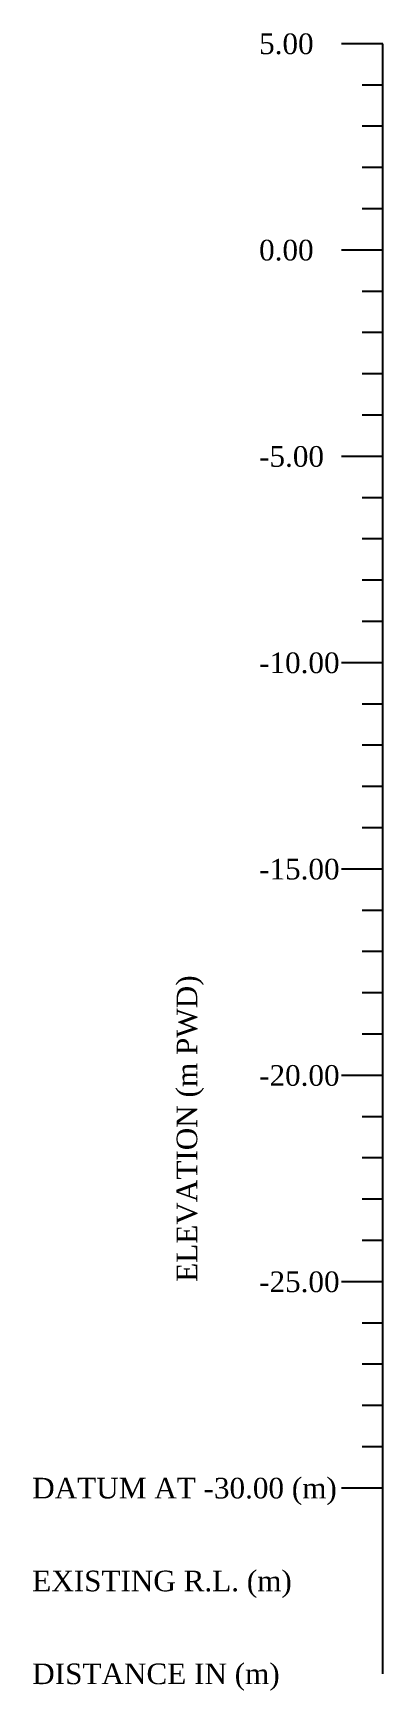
# Model space of a CAD drawing. Header units: metres. Extents: x -148477 to 168932, y -55673 to -2736.
# Drawn here: x -44160.74 to -44152.26, y -20768.97 to -20728.8 of the extents above; entities that cross this region are included whole.
import ezdxf

# ---------------------------------------------------------------- set-up
doc = ezdxf.new("R2010")
doc.units = ezdxf.units.M
doc.styles.add('liza', font='times.ttf', dxfattribs={"height": 2})

msp = doc.modelspace()

# ---------------------------------------------------------------- texts
at = {"color": 6, "linetype": 'Continuous', "lineweight": -3, "ltscale": 0.5, "char_height": 0.5, "attachment_point": 1, "style": 'liza'}
for s, insert, width in [('5.00', (-44155.2593, -20728.8094), 2), ('0.00', (-44155.2593, -20733.8094), 2), ('-5.00', (-44155.2593, -20738.8094), 2), ('-10.00', (-44155.2593, -20743.8094), 2), ('-15.00', (-44155.2593, -20748.8094), 2), ('-20.00', (-44155.2593, -20753.8094), 2), ('-25.00', (-44155.2593, -20758.8094), 2), ('DATUM AT -30.00 (m)', (-44160.7593, -20763.8094), 7.5), ('EXISTING R.L. (m)', (-44160.7593, -20766.0594), 7.5), ('DISTANCE IN (m)', (-44160.7593, -20768.3094), 7.5)]:
    msp.add_mtext(s, dxfattribs=dict(at, insert=insert, width=width))
at = {"color": 6, "linetype": 'Continuous', "lineweight": -3, "ltscale": 0.5, "insert": (-44157.2593, -20759.0594), "char_height": 0.5, "width": 10, "attachment_point": 1, "rotation": 90, "style": 'liza'}
msp.add_mtext('ELEVATION (m PWD)', dxfattribs=at)

# ---------------------------------------------------------------- linework, layer by layer
at = {"color": 6, "linetype": 'Continuous', "lineweight": -3, "ltscale": 0.5}
for p, q in [((-44152.2593, -20729.0594), (-44153.2593, -20729.0594)), ((-44152.2593, -20768.5594), (-44152.2593, -20729.0594)), ((-44152.2593, -20730.0594), (-44152.7593, -20730.0594)), ((-44152.2593, -20731.0594), (-44152.7593, -20731.0594)), ((-44152.2593, -20732.0594), (-44152.7593, -20732.0594)), ((-44152.2593, -20733.0594), (-44152.7593, -20733.0594)), ((-44152.2593, -20734.0594), (-44153.2593, -20734.0594)), ((-44152.2593, -20735.0594), (-44152.7593, -20735.0594)), ((-44152.2593, -20736.0594), (-44152.7593, -20736.0594)), ((-44152.2593, -20737.0594), (-44152.7593, -20737.0594)), ((-44152.2593, -20738.0594), (-44152.7593, -20738.0594)), ((-44152.2593, -20739.0594), (-44153.2593, -20739.0594)), ((-44152.2593, -20740.0594), (-44152.7593, -20740.0594)), ((-44152.2593, -20741.0594), (-44152.7593, -20741.0594)), ((-44152.2593, -20742.0594), (-44152.7593, -20742.0594)), ((-44152.2593, -20743.0594), (-44152.7593, -20743.0594)), ((-44152.2593, -20744.0594), (-44153.2593, -20744.0594)), ((-44152.2593, -20745.0594), (-44152.7593, -20745.0594)), ((-44152.2593, -20746.0594), (-44152.7593, -20746.0594)), ((-44152.2593, -20747.0594), (-44152.7593, -20747.0594)), ((-44152.2593, -20748.0594), (-44152.7593, -20748.0594)), ((-44152.2593, -20749.0594), (-44153.2593, -20749.0594)), ((-44152.2593, -20750.0594), (-44152.7593, -20750.0594)), ((-44152.2593, -20751.0594), (-44152.7593, -20751.0594)), ((-44152.2593, -20752.0594), (-44152.7593, -20752.0594)), ((-44152.2593, -20753.0594), (-44152.7593, -20753.0594)), ((-44152.2593, -20754.0594), (-44153.2593, -20754.0594)), ((-44152.2593, -20755.0594), (-44152.7593, -20755.0594)), ((-44152.2593, -20756.0594), (-44152.7593, -20756.0594)), ((-44152.2593, -20757.0594), (-44152.7593, -20757.0594)), ((-44152.2593, -20758.0594), (-44152.7593, -20758.0594)), ((-44152.2593, -20759.0594), (-44153.2593, -20759.0594)), ((-44152.2593, -20760.0594), (-44152.7593, -20760.0594)), ((-44152.2593, -20761.0594), (-44152.7593, -20761.0594)), ((-44152.2593, -20762.0594), (-44152.7593, -20762.0594)), ((-44152.2593, -20763.0594), (-44152.7593, -20763.0594)), ((-44152.2593, -20764.0594), (-44153.2593, -20764.0594))]:
    msp.add_line(p, q, dxfattribs=at)

msp.set_redraw_order([(e.dxf.handle, doc.entitydb.next_handle()) for e in msp.query("TEXT MTEXT ATTDEF DIMENSION ARC_DIMENSION")])  # texts and dimensions are drawn at this point

doc.saveas('drawing.dxf')
